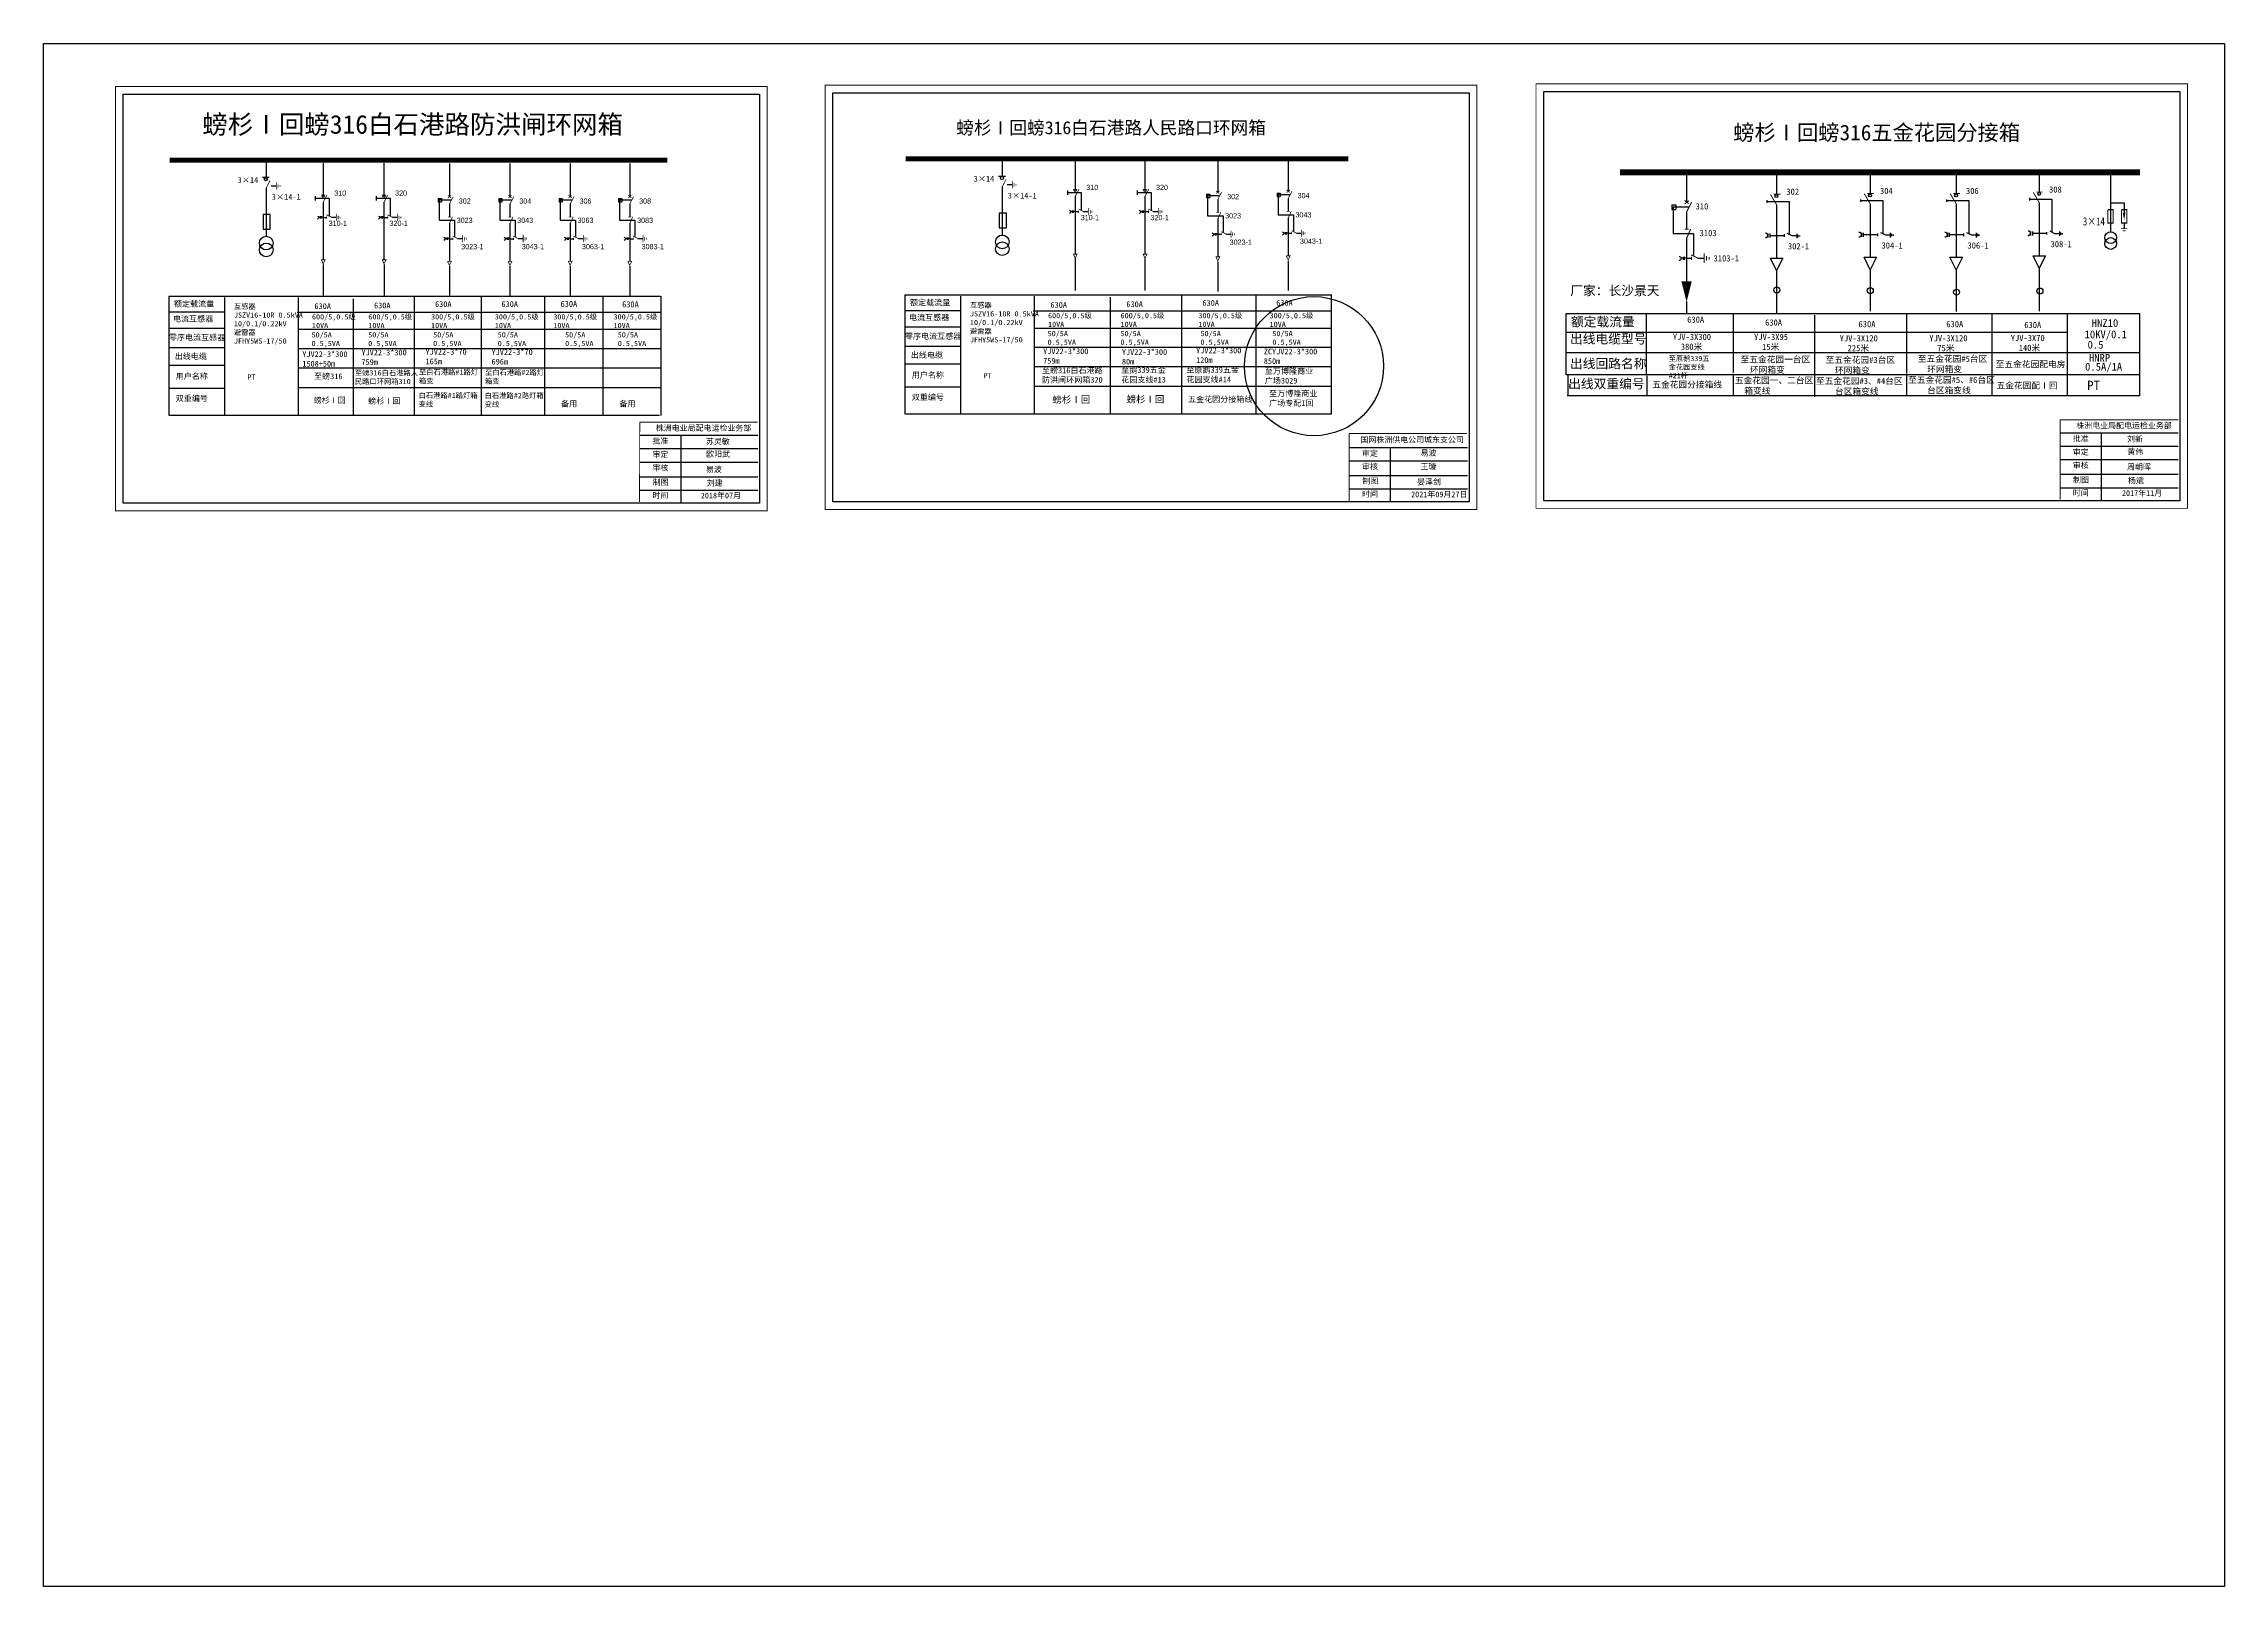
# Model space of a CAD drawing. Extents: x -194 to 226, y -192 to 105.
import ezdxf

# ---------------------------------------------------------------- set-up
doc = ezdxf.new("R2010")
doc.units = 0
doc.header["$LTSCALE"] = 0.774411
for name, pattern in [('ACAD_ISO02W100', [15, 12, -3]), ('CENTER', [50.8, 31.75, -6.35, 6.35, -6.35]), ('DASHED', [0.45, 0.3, -0.15])]:
    doc.linetypes.add(name, pattern=pattern)
doc.layers.get('0').update_dxf_attribs({"linetype": 'CONTINUOUS'})
for name, color, linetype in [('1', 7, 'CONTINUOUS'), ('10KV线路', 7, 'CONTINUOUS'), ('2', 7, 'CONTINUOUS'), ('用户电缆', 7, 'CENTER')]:
    doc.layers.add(name, color=color, linetype=linetype)
doc.styles.add('HZ', font='')
doc.styles.add('hztxt_txtstyle_0.00_0_0', font='simkai.ttf')
doc.styles.add('hztxt_txtstyle_1.80_0_0', font='', dxfattribs={"height": 1.8, "bigfont": 'hztxt.shx'})
doc.styles.add('hztxt_txtstyle_2.70_0_0', font='simkai.ttf', dxfattribs={"height": 2.7})
doc.styles.add('ST', font='', dxfattribs={"width": 0.8})
doc.styles.get("Standard").update_dxf_attribs({"font": '', "height": 2.5})
doc.styles.add('STYLE1', font='txt.shx', dxfattribs={"height": 2.6})
doc.styles.add('字体', font='', dxfattribs={"height": 2.5})
doc.styles.get('HZ').set_extended_font_data('SimSun')
doc.styles.get('hztxt_txtstyle_1.80_0_0').set_extended_font_data('hztxt')
doc.styles.get('ST').set_extended_font_data('SimSun')
doc.styles.get('Standard').set_extended_font_data('SimSun')
doc.styles.get('字体').set_extended_font_data('SimSun')

# ---------------------------------------------------------------- blocks, each defined once
blk = doc.blocks.new('JD')
for points in [[(-2, 0.2), (-2, -0.2), (2, 0.2), (2, -0.2)], [(1, -1.2), (1, -0.8), (-1, -1.2), (-1, -0.8)], [(-0.5, -1.8), (-0.5, -2.2), (0.5, -1.8), (0.5, -2.2)]]:
    blk.add_trace(points)

msp = doc.modelspace()

# ---------------------------------------------------------------- linework, layer by layer
for p, q in [((-194.22, 105.09), (225.78, 105.09)), ((-194.22, -191.91), (-194.22, 105.09)), ((225.78, 105.09), (225.78, -191.91)), ((-9.61, 82.9), (-9.61, 79.61)), ((4.45, 83.16), (4.45, 77.05)), ((17.89, 83.16), (17.89, 77.05)), ((31.9, 82.88), (31.9, 76.47)), ((45.46, 83.07), (45.46, 76.65)), ((-9.6, 77.58), (-9.6, 68.25)), ((-8.62, 77.95), (-7.67, 77.95)), ((4.45, 75.69), (4.45, 64.59)), ((17.89, 75.69), (17.89, 64.59)), ((29.77, 76.12), (30.37, 76.12)), ((29.77, 76.12), (29.77, 75.45)), ((30.37, 76.12), (30.37, 75.45)), ((43.33, 76.31), (43.93, 76.31)), ((43.33, 76.31), (43.33, 75.64)), ((43.33, 75.64), (43.93, 75.64)), ((43.93, 76.31), (43.93, 75.64)), ((4.45, 72.74), (5.14, 72.74)), ((6.04, 72.76), (6.98, 72.76)), ((17.89, 72.74), (18.58, 72.74)), ((19.48, 72.76), (20.42, 72.76)), ((29.77, 75.45), (30.37, 75.45)), ((31.9, 75.1), (31.9, 72.63)), ((45.46, 75.29), (45.46, 72.82)), ((45.46, 71.58), (45.46, 64.27)), ((31.9, 71.39), (31.9, 64.08)), ((31.9, 68.39), (32.59, 68.39)), ((33.5, 68.41), (34.44, 68.41)), ((45.46, 68.58), (46.15, 68.58)), ((47.05, 68.6), (47.99, 68.6)), ((-17.6, 50.47), (-28.3, 50.47)), ((-17.55, 53.62), (-28.26, 53.62)), ((99.03, 41.31), (99.03, 53.14)), ((99.03, 53.14), (209.52, 53.14)), ((114.41, 53.14), (114.41, 41.31)), ((131.19, 53.04), (131.19, 41.75)), ((146.83, 52.83), (146.83, 41)), ((164.54, 53.22), (164.54, 41.67)), ((180.98, 53.14), (180.98, 41.31)), ((195.53, 52.99), (195.53, 37.25)), ((-17.6, 46.76), (-28.3, 46.76)), ((99.14, 49.52), (195.44, 49.52)), ((-17.64, 43.37), (-28.34, 43.37)), ((99.14, 45.6), (209.39, 45.6)), ((-17.6, 38.96), (-28.3, 38.96)), ((209.39, 41.31), (99.03, 41.31)), ((181.15, 37.25), (99.21, 37.25)), ((225.78, -191.91), (-194.22, -191.91))]:
    msp.add_line(p, q)
at = {"color": 0}
for p, q in [((-151.37, 82.66), (-151.37, 79.37)), ((-140.39, 82.06), (-140.39, 75.95)), ((-128.67, 82.06), (-128.67, 75.95)), ((-116.08, 82.03), (-116.08, 75.61)), ((-104.42, 82.03), (-104.42, 75.61)), ((-92.82, 82.03), (-92.82, 75.61)), ((-81.35, 82.03), (-81.35, 75.61)), ((-151.35, 77.34), (-151.35, 68.01)), ((-150.37, 77.71), (-149.43, 77.71)), ((-140.39, 74.59), (-140.39, 63.48)), ((-140.39, 71.64), (-139.69, 71.64)), ((-138.79, 71.66), (-137.85, 71.66)), ((-128.67, 74.59), (-128.67, 63.48)), ((-128.67, 71.64), (-127.98, 71.64)), ((-127.07, 71.66), (-126.13, 71.66)), ((-118.21, 75.26), (-117.61, 75.26)), ((-118.21, 75.26), (-118.21, 74.6)), ((-118.21, 74.6), (-117.61, 74.6)), ((-117.61, 75.26), (-117.61, 74.6)), ((-116.08, 74.25), (-116.08, 71.77)), ((-106.55, 75.26), (-105.95, 75.26)), ((-106.55, 75.26), (-106.55, 74.6)), ((-106.55, 74.6), (-105.95, 74.6)), ((-105.95, 75.26), (-105.95, 74.6)), ((-104.42, 74.25), (-104.42, 71.77)), ((-94.95, 75.26), (-94.35, 75.26)), ((-94.95, 75.26), (-94.95, 74.6)), ((-94.95, 74.6), (-94.35, 74.6)), ((-94.35, 75.26), (-94.35, 74.6)), ((-92.82, 74.25), (-92.82, 71.77)), ((-83.48, 75.26), (-82.88, 75.26)), ((-83.48, 75.26), (-83.48, 74.6)), ((-83.48, 74.6), (-82.88, 74.6)), ((-82.88, 75.26), (-82.88, 74.6)), ((-81.35, 74.25), (-81.35, 71.77)), ((-116.08, 70.53), (-116.08, 63.23)), ((-116.08, 67.53), (-115.39, 67.53)), ((-114.49, 67.55), (-113.54, 67.55)), ((-104.42, 70.53), (-104.42, 63.23)), ((-104.42, 67.53), (-103.73, 67.53)), ((-102.83, 67.55), (-101.89, 67.55)), ((-92.82, 70.53), (-92.82, 63.23)), ((-92.82, 67.53), (-92.13, 67.53)), ((-91.23, 67.55), (-90.29, 67.55)), ((-81.35, 70.53), (-81.35, 63.23)), ((-81.35, 67.53), (-80.66, 67.53)), ((-79.75, 67.55), (-78.81, 67.55)), ((-159.31, 53.38), (-170.02, 53.38)), ((-159.35, 50.23), (-170.06, 50.23)), ((-159.35, 46.52), (-170.06, 46.52)), ((-159.39, 43.13), (-170.1, 43.13)), ((-159.35, 38.72), (-170.06, 38.72))]:
    msp.add_line(p, q, dxfattribs=at)
at = {"linetype": 'ACAD_ISO02W100'}
for p, q in [((32.2, 75.77), (29.96, 75.77)), ((29.96, 75.77), (29.96, 71.96)), ((45.76, 75.96), (43.52, 75.96)), ((43.52, 75.96), (43.52, 72.15)), ((29.96, 71.96), (32.92, 71.96)), ((32.92, 71.96), (32.92, 68.82)), ((43.52, 72.15), (46.47, 72.15)), ((46.47, 72.15), (46.47, 69.01))]:
    msp.add_line(p, q, dxfattribs=at)
at = {"color": 0, "linetype": 'ACAD_ISO02W100'}
for p, q in [((-115.78, 74.92), (-118.02, 74.92)), ((-118.02, 74.92), (-118.02, 71.11)), ((-104.12, 74.92), (-106.36, 74.92)), ((-106.36, 74.92), (-106.36, 71.11)), ((-92.52, 74.92), (-94.76, 74.92)), ((-94.76, 74.92), (-94.76, 71.11)), ((-81.05, 74.92), (-83.29, 74.92)), ((-83.29, 74.92), (-83.29, 71.11)), ((-118.02, 71.11), (-115.06, 71.11)), ((-115.06, 71.11), (-115.06, 67.96)), ((-106.36, 71.11), (-103.41, 71.11)), ((-103.41, 71.11), (-103.41, 67.96)), ((-94.76, 71.11), (-91.81, 71.11)), ((-91.81, 71.11), (-91.81, 67.96)), ((-83.29, 71.11), (-80.33, 71.11)), ((-80.33, 71.11), (-80.33, 67.96))]:
    msp.add_line(p, q, dxfattribs=at)
at = {"linetype": 'CENTER'}
for p, q in [((4.45, 63.69), (4.45, 57.55)), ((17.89, 63.69), (17.89, 57.55)), ((31.91, 63.1), (31.91, 57.34)), ((45.46, 63.29), (45.46, 57.53))]:
    msp.add_line(p, q, dxfattribs=at)
at = {"color": 0, "linetype": 'CENTER'}
for p, q in [((-140.38, 62.59), (-140.38, 56.45)), ((-128.66, 62.59), (-128.66, 56.45)), ((-116.08, 62.25), (-116.08, 56.48)), ((-104.42, 62.25), (-104.42, 56.48)), ((-92.82, 62.25), (-92.82, 56.48)), ((-81.34, 62.25), (-81.34, 56.48))]:
    msp.add_line(p, q, dxfattribs=at)
at = {"color": 7, "linetype": 'Continuous'}
for p, q in [((139.54, 61.41), (139.54, 53.14)), ((157.57, 61.56), (157.57, 53.61)), ((174.13, 61.56), (174.13, 53.54)), ((190.12, 61.83), (190.12, 53.61)), ((122.19, 55.44), (122.19, 53.22)), ((139.54, 53.14), (139.54, 53.14)), ((209.46, 53.08), (209.46, 37.29)), ((209.46, 37.29), (180.97, 37.29)), ((194.14, 30.19), (216.89, 30.19)), ((202.04, 30.19), (202.04, 17.26)), ((57.24, 27.36), (79.99, 27.36)), ((65.14, 27.38), (65.14, 17.02)), ((194.14, 27.6), (216.89, 27.6)), ((57.24, 24.76), (79.99, 24.76)), ((57.24, 21.94), (79.99, 21.94)), ((194.14, 25.01), (216.89, 25.01)), ((194.14, 22.18), (216.89, 22.18)), ((57.24, 19.35), (79.99, 19.35)), ((194.14, 19.59), (216.89, 19.59))]:
    msp.add_line(p, q, dxfattribs=at)
at = {"color": 0, "linetype": 'Continuous'}
for p, q in [((-170.08, 56.46), (-75.42, 56.46)), ((-170.04, 33.52), (-170.04, 56.46)), ((-159.41, 56.22), (-159.41, 33.53)), ((-145.2, 56.22), (-145.2, 33.53)), ((-134.6, 55.96), (-134.6, 33.44)), ((-122.85, 56.42), (-122.85, 33.53)), ((-109.96, 56.42), (-109.96, 33.53)), ((-97.76, 56.41), (-97.76, 33.51)), ((-86.49, 56.33), (-86.49, 33.43)), ((-75.36, 56.45), (-75.36, 33.51)), ((-145.37, 53.4), (-75.38, 53.4)), ((-145.2, 50.1), (-75.36, 50.1)), ((-145.2, 46.42), (-75.48, 46.42)), ((-145.2, 42.69), (-75.29, 42.69)), ((-145.2, 38.9), (-75.38, 38.9)), ((-75.63, 33.52), (-169.96, 33.52)), ((-79.42, 29.72), (-56.67, 29.72)), ((-71.53, 29.72), (-71.53, 16.78)), ((-79.42, 27.12), (-56.67, 27.12)), ((-79.42, 24.53), (-56.67, 24.53)), ((-79.42, 21.7), (-56.67, 21.7)), ((-79.42, 19.11), (-56.67, 19.11))]:
    msp.add_line(p, q, dxfattribs=at)
at = {"linetype": 'Continuous'}
for p, q in [((-28.32, 56.7), (53.9, 56.7)), ((-28.28, 33.76), (-28.28, 56.7)), ((-17.65, 56.45), (-17.65, 33.76)), ((-3.44, 56.45), (-3.44, 33.76)), ((11.2, 56.3), (11.2, 33.78)), ((24.94, 56.66), (24.94, 33.76)), ((39.24, 56.66), (39.24, 33.76)), ((53.74, 56.64), (53.74, 33.75)), ((-3.62, 53.64), (53.74, 53.64)), ((-3.44, 50.34), (53.74, 50.34)), ((-3.44, 46.66), (53.74, 46.66)), ((-3.44, 42.93), (53.74, 42.93)), ((-3.44, 39.14), (53.74, 39.14)), ((99.33, 41.33), (99.33, 37.27)), ((114.52, 41.15), (114.52, 37.27)), ((131.19, 41.5), (131.19, 37.44)), ((146.86, 41.15), (146.86, 37.09)), ((164.53, 41.5), (164.53, 37.44)), ((180.97, 41.33), (180.97, 37.27)), ((53.74, 33.76), (-28.21, 33.76))]:
    msp.add_line(p, q, dxfattribs=at)
at = {"color": 0, "linetype": 'Continuous', "const_width": 0.182}
msp.add_lwpolyline([(-180.37, 96.84), (-54.88, 96.84), (-54.88, 15.14), (-180.37, 15.14)], close=True, dxfattribs=at)
at = {"color": 7, "linetype": 'Continuous', "const_width": 0.182}
for points in [[(-43.7, 97.08), (81.78, 97.08), (81.78, 15.38), (-43.7, 15.38)], [(93.2, 97.32), (218.68, 97.32), (218.68, 15.62), (93.2, 15.62)]]:
    msp.add_lwpolyline(points, close=True, dxfattribs=at)
at = {"color": 0, "linetype": 'Continuous'}
msp.add_lwpolyline([(-178.89, 95.37), (-56.36, 95.37), (-56.36, 16.62), (-178.89, 16.62)], close=True, dxfattribs=at)
at = {"color": 7, "linetype": 'Continuous'}
for points in [[(-42.22, 95.6), (80.31, 95.6), (80.31, 16.85), (-42.22, 16.85)], [(94.68, 95.85), (217.21, 95.85), (217.21, 17.09), (94.68, 17.09)]]:
    msp.add_lwpolyline(points, close=True, dxfattribs=at)
at = {"color": 0}
for points, const_width in [([(-169.96, 82.66), (-74.12, 82.66)], 0.998), ([(-152.12, 79.33), (-150.72, 79.33)], 0.238), ([(-151.35, 77.3), (-150.61, 78.72)], 0.15), ([(-140.83, 75.93), (-139.94, 75.93)], 0.15), ([(-140.39, 74.55), (-139.64, 75.97)], 0.15), ([(-129.11, 75.93), (-128.23, 75.93)], 0.15), ([(-128.67, 74.55), (-127.92, 75.97)], 0.15), ([(-116.36, 75.39), (-115.76, 75.84)], 0.15), ([(-116.36, 75.89), (-115.77, 75.4)], 0.15), ([(-116.08, 74.21), (-115.33, 75.63)], 0.15), ([(-104.7, 75.89), (-104.11, 75.4)], 0.15), ([(-104.71, 75.39), (-104.1, 75.84)], 0.15), ([(-104.42, 74.21), (-103.67, 75.63)], 0.15), ([(-93.1, 75.89), (-92.52, 75.4)], 0.15), ([(-93.11, 75.39), (-92.5, 75.84)], 0.15), ([(-92.82, 74.21), (-92.07, 75.63)], 0.15), ([(-81.63, 75.39), (-81.02, 75.84)], 0.15), ([(-81.63, 75.89), (-81.04, 75.4)], 0.15), ([(-81.35, 74.21), (-80.6, 75.63)], 0.15), ([(-139.73, 72.14), (-138.73, 71.64)], 0.15), ([(-139.69, 71.87), (-139.69, 71.41)], 0.15), ([(-128.01, 72.14), (-127.02, 71.64)], 0.15), ([(-127.98, 71.87), (-127.98, 71.41)], 0.15), ([(-116.35, 71.73), (-115.79, 71.73)], 0.15), ([(-116.11, 70.35), (-115.48, 71.76)], 0.15), ([(-104.69, 71.73), (-104.13, 71.73)], 0.15), ([(-104.45, 70.35), (-103.82, 71.76)], 0.15), ([(-93.09, 71.73), (-92.54, 71.73)], 0.15), ([(-92.85, 70.35), (-92.22, 71.76)], 0.15), ([(-81.62, 71.73), (-81.06, 71.73)], 0.15), ([(-81.38, 70.35), (-80.75, 71.76)], 0.15), ([(-115.43, 68.03), (-114.43, 67.53)], 0.15), ([(-115.39, 67.76), (-115.39, 67.3)], 0.15), ([(-103.77, 68.03), (-102.77, 67.53)], 0.15), ([(-103.73, 67.76), (-103.73, 67.3)], 0.15), ([(-92.17, 68.03), (-91.17, 67.53)], 0.15), ([(-92.13, 67.76), (-92.13, 67.3)], 0.15), ([(-80.69, 68.03), (-79.7, 67.53)], 0.15), ([(-80.66, 67.76), (-80.66, 67.3)], 0.15), ([(-140.75, 63.46), (-139.99, 63.46), (-140.38, 62.69), (-140.74, 63.48)], 0.15), ([(-129.04, 63.46), (-128.27, 63.46), (-128.66, 62.69), (-129.03, 63.48)], 0.15), ([(-116.45, 63.18), (-115.68, 63.18), (-116.08, 62.41), (-116.44, 63.2)], 0.15), ([(-104.79, 63.18), (-104.03, 63.18), (-104.42, 62.41), (-104.78, 63.2)], 0.15), ([(-93.19, 63.18), (-92.43, 63.18), (-92.82, 62.41), (-93.18, 63.2)], 0.15), ([(-81.71, 63.18), (-80.95, 63.18), (-81.34, 62.41), (-81.71, 63.2)], 0.15)]:
    msp.add_lwpolyline(points, dxfattribs=dict(at, const_width=const_width))
for points, const_width in [([(-28.2, 82.9), (57.08, 82.9)], 0.998), ([(-10.37, 79.56), (-8.96, 79.56)], 0.238), ([(-9.6, 77.54), (-8.85, 78.96)], 0.15), ([(4.01, 77.03), (4.89, 77.03)], 0.15), ([(4.45, 75.65), (5.2, 77.07)], 0.15), ([(17.45, 77.03), (18.33, 77.03)], 0.15), ([(17.89, 75.65), (18.64, 77.07)], 0.15), ([(31.62, 76.24), (32.23, 76.7)], 0.15), ([(31.62, 76.74), (32.21, 76.25)], 0.15), ([(31.9, 75.06), (32.65, 76.48)], 0.15), ([(45.18, 76.43), (45.78, 76.89)], 0.15), ([(45.18, 76.93), (45.77, 76.44)], 0.15), ([(45.46, 75.25), (46.21, 76.67)], 0.15), ([(5.1, 73.24), (6.1, 72.74)], 0.15), ([(5.14, 72.97), (5.14, 72.51)], 0.15), ([(18.54, 73.24), (19.54, 72.74)], 0.15), ([(18.58, 72.97), (18.58, 72.51)], 0.15), ([(31.63, 72.59), (32.19, 72.59)], 0.15), ([(31.87, 71.21), (32.5, 72.62)], 0.15), ([(45.19, 72.78), (45.75, 72.78)], 0.15), ([(45.43, 71.4), (46.06, 72.81)], 0.15), ([(32.56, 68.89), (33.55, 68.39)], 0.15), ([(32.59, 68.62), (32.59, 68.16)], 0.15), ([(46.11, 69.08), (47.11, 68.58)], 0.15), ([(46.15, 68.81), (46.15, 68.35)], 0.15), ([(4.08, 64.56), (4.84, 64.56), (4.45, 63.79), (4.09, 64.58)], 0.15), ([(17.52, 64.56), (18.28, 64.56), (17.89, 63.79), (17.53, 64.58)], 0.15), ([(31.53, 64.04), (32.3, 64.04), (31.91, 63.27), (31.54, 64.05)], 0.15), ([(45.09, 64.23), (45.85, 64.23), (45.46, 63.46), (45.1, 64.24)], 0.15)]:
    msp.add_lwpolyline(points, dxfattribs=dict(const_width=const_width))
at = {"linetype": 'Continuous', "const_width": 1.2}
for points in [[(109.35, 80.3), (159.42, 80.3)], [(159.43, 80.3), (209.5, 80.3)]]:
    msp.add_lwpolyline(points, dxfattribs=at)
at = {"color": 0}
for points in [[(-141.9, 75.7), (-141.9, 74.87)], [(-130.18, 75.7), (-130.18, 74.87)], [(-151.95, 72.17), (-151.95, 69.37), (-150.56, 69.37), (-150.56, 72.21), (-151.95, 72.21)], [(-140.89, 71.65), (-141.2, 71.65)], [(-140.89, 71.86), (-140.89, 71.4)], [(-140.75, 71.86), (-140.75, 71.4)], [(-140.39, 71.65), (-140.75, 71.65)], [(-129.17, 71.65), (-129.49, 71.65)], [(-129.17, 71.86), (-129.17, 71.4)], [(-129.03, 71.86), (-129.03, 71.4)], [(-128.67, 71.65), (-129.03, 71.65)], [(-116.58, 67.54), (-116.9, 67.54)], [(-116.58, 67.75), (-116.58, 67.3)], [(-116.44, 67.75), (-116.44, 67.3)], [(-116.08, 67.54), (-116.44, 67.54)], [(-104.92, 67.54), (-105.24, 67.54)], [(-104.92, 67.75), (-104.92, 67.3)], [(-104.78, 67.75), (-104.78, 67.3)], [(-104.42, 67.54), (-104.78, 67.54)], [(-93.33, 67.54), (-93.64, 67.54)], [(-93.33, 67.75), (-93.33, 67.3)], [(-93.19, 67.75), (-93.19, 67.3)], [(-92.82, 67.54), (-93.19, 67.54)], [(-81.85, 67.54), (-82.17, 67.54)], [(-81.85, 67.75), (-81.85, 67.3)], [(-81.71, 67.75), (-81.71, 67.3)], [(-81.35, 67.54), (-81.71, 67.54)]]:
    msp.add_lwpolyline(points, dxfattribs=at)
for points in [[(2.94, 76.8), (2.94, 75.97)], [(16.38, 76.8), (16.38, 75.97)], [(-10.19, 72.41), (-10.19, 69.61), (-8.81, 69.61), (-8.81, 72.44), (-10.19, 72.44)], [(3.94, 72.75), (3.63, 72.75)], [(3.94, 72.96), (3.94, 72.5)], [(4.08, 72.96), (4.08, 72.5)], [(4.45, 72.75), (4.08, 72.75)], [(17.39, 72.75), (17.07, 72.75)], [(17.39, 72.96), (17.39, 72.5)], [(17.53, 72.96), (17.53, 72.5)], [(17.89, 72.75), (17.53, 72.75)], [(31.4, 68.4), (31.08, 68.4)], [(31.4, 68.61), (31.4, 68.15)], [(31.54, 68.61), (31.54, 68.15)], [(31.9, 68.4), (31.54, 68.4)], [(44.96, 68.59), (44.64, 68.59)], [(44.96, 68.8), (44.96, 68.34)], [(45.1, 68.8), (45.1, 68.34)], [(45.46, 68.59), (45.1, 68.59)]]:
    msp.add_lwpolyline(points)
at = {"linetype": 'ACAD_ISO02W100'}
for points in [[(5.67, 72.97), (5.67, 76.39), (2.94, 76.39)], [(19.12, 72.97), (19.12, 76.39), (16.38, 76.39)]]:
    msp.add_lwpolyline(points, dxfattribs=at)
at = {"color": 0, "linetype": 'ACAD_ISO02W100'}
for points in [[(-139.16, 71.87), (-139.16, 75.29), (-141.9, 75.29)], [(-127.44, 71.87), (-127.44, 75.29), (-130.18, 75.29)]]:
    msp.add_lwpolyline(points, dxfattribs=at)
at = {"color": 0}
for points in [[(-141.47, 71.9, -0.877934), (-141.46, 71.3)], [(-129.75, 71.9, -0.877934), (-129.74, 71.3)], [(-117.17, 67.8, -0.877934), (-117.16, 67.19)], [(-105.51, 67.8, -0.877934), (-105.5, 67.19)], [(-93.91, 67.8, -0.877934), (-93.9, 67.19)], [(-82.43, 67.8, -0.877934), (-82.42, 67.19)]]:
    msp.add_lwpolyline(points, format="xyb", dxfattribs=at)
for points in [[(3.36, 73, -0.877934), (3.37, 72.4)], [(16.8, 73, -0.877934), (16.81, 72.4)], [(30.82, 68.65, -0.877934), (30.83, 68.05)], [(44.37, 68.84, -0.877934), (44.38, 68.24)]]:
    msp.add_lwpolyline(points, format="xyb")
at = {"color": 0, "linetype": 'Continuous', "const_width": 0.182}
for points in [[(-79.42, 32.19), (-79.44, 16.82)], [(-79.42, 32.19), (-56.67, 32.19)]]:
    msp.add_lwpolyline(points, dxfattribs=at)
at = {"color": 7, "linetype": 'Continuous', "const_width": 0.182}
for points in [[(57.18, 30.05), (79.93, 30.05)], [(57.24, 29.97), (57.23, 17.06)], [(194.14, 32.67), (194.13, 17.3)], [(194.14, 32.67), (216.89, 32.67)]]:
    msp.add_lwpolyline(points, dxfattribs=at)
at = {"color": 0}
for centre, radius in [((-151.42, 78.99), 0.305), ((-140.39, 75.72), 0.192), ((-128.67, 75.72), 0.192)]:
    msp.add_circle(centre, radius, dxfattribs=at)
for centre, radius in [((-9.66, 79.23), 0.305), ((4.45, 76.82), 0.192), ((17.89, 76.82), 0.192)]:
    msp.add_circle(centre, radius)
at = {"color": 1, "linetype": 'Continuous'}
msp.add_circle((50.44, 42.99), 13.39, dxfattribs=at)
at = {"layer": '1'}
for p, q in [((122.2, 79.74), (122.2, 74.53)), ((203.86, 79.77), (203.86, 68.83)), ((119.36, 74.07), (119.36, 73.18)), ((119.36, 74.07), (120.15, 74.07)), ((119.36, 73.18), (120.15, 73.18)), ((119.61, 73.61), (119.61, 68.53)), ((122.6, 73.61), (119.61, 73.61)), ((120.15, 74.07), (120.15, 73.18)), ((122.2, 72.72), (122.2, 69.42)), ((203.85, 74.43), (206.47, 74.43)), ((206.47, 74.43), (206.47, 72.51)), ((119.61, 68.53), (123.55, 68.53)), ((122.2, 67.77), (122.2, 58.03)), ((123.55, 68.53), (123.55, 64.34)), ((206.47, 70.5), (206.47, 69.51)), ((122.2, 63.77), (123.12, 63.77)), ((124.32, 63.79), (125.58, 63.79))]:
    msp.add_line(p, q, dxfattribs=at)
for points, const_width in [([(121.82, 74.9), (122.61, 74.25)], 0.2), ([(121.82, 74.23), (122.63, 74.84)], 0.2), ([(122.2, 72.67), (123.19, 74.56)], 0.2), ([(203.34, 73.12), (203.34, 70.56), (204.36, 70.56), (204.36, 73.12), (203.37, 73.12)], 0.216), ([(205.96, 73.12), (205.96, 70.56), (206.99, 70.56), (206.99, 73.12), (206, 73.12)], 0.216), ([(121.84, 69.36), (122.58, 69.36)], 0.2), ([(122.16, 67.52), (123, 69.41)], 0.2), ([(123.07, 64.43), (124.4, 63.77)], 0.2), ([(123.12, 64.07), (123.12, 63.46)], 0.2)]:
    msp.add_lwpolyline(points, dxfattribs=dict(at, const_width=const_width))
for points, format in [([(206.47, 72.54, 0.504, 0, 0), (206.47, 71.1, 0, 0, 0)], "xyseb"), ([(120.75, 64.12, -0.877934), (120.76, 63.31)], "xyb"), ([(122.2, 59.35, 2, 0, 0), (122.2, 55.37, 0, 0, 0)], "xyseb")]:
    msp.add_lwpolyline(points, format=format, dxfattribs=at)
for points in [[(121.52, 63.78), (121.1, 63.78)], [(121.52, 64.06), (121.52, 63.45)], [(121.71, 64.06), (121.71, 63.45)], [(122.19, 63.78), (121.71, 63.78)]]:
    msp.add_lwpolyline(points, dxfattribs=at)
for centre, radius in [((203.88, 67.74), 1.13), ((203.88, 66.61), 1.13), ((139.58, 57.65), 0.576), ((157.58, 57.53), 0.576), ((174.19, 57.23), 0.576), ((190.26, 57.46), 0.576)]:
    msp.add_circle(centre, radius, dxfattribs=at)
at = {"layer": '10KV线路'}
for p, q in [((139.54, 80.3), (139.54, 76.04)), ((157.57, 80.3), (157.57, 76.2)), ((174.13, 80.3), (174.13, 76.2)), ((190.12, 80.3), (190.12, 76.46)), ((139.54, 74.03), (139.54, 63.81)), ((157.57, 74.19), (157.57, 63.96)), ((174.13, 74.19), (174.13, 63.96)), ((190.12, 74.46), (190.12, 64.23)), ((139.54, 61.41), (138.34, 63.81)), ((138.34, 63.81), (140.74, 63.81)), ((140.74, 63.81), (139.54, 61.41)), ((157.57, 61.56), (156.37, 63.96)), ((156.37, 63.96), (158.77, 63.96)), ((158.77, 63.96), (157.57, 61.56)), ((174.13, 61.56), (172.93, 63.96)), ((172.93, 63.96), (175.33, 63.96)), ((175.33, 63.96), (174.13, 61.56)), ((188.92, 64.23), (191.32, 64.23)), ((190.12, 61.83), (188.92, 64.23)), ((191.32, 64.23), (190.12, 61.83))]:
    msp.add_line(p, q, dxfattribs=at)
at = {"layer": '10KV线路', "const_width": 0.18}
for points in [[(139.62, 73.93), (138.38, 76.04)], [(139, 76.09), (140.29, 76.09)], [(157.65, 74.09), (156.41, 76.2)], [(157.03, 76.25), (158.32, 76.25)], [(174.21, 74.09), (172.97, 76.2)], [(173.59, 76.25), (174.88, 76.25)], [(190.2, 74.35), (188.97, 76.46)], [(189.59, 76.52), (190.87, 76.52)]]:
    msp.add_lwpolyline(points, dxfattribs=at)
at = {"layer": '10KV线路'}
for centre in [(139.5, 75.73), (157.53, 75.88), (174.09, 75.88), (190.09, 76.15)]:
    msp.add_circle(centre, 0.271, dxfattribs=at)
at = {"layer": '2', "color": 0}
for centre in [(-151.35, 66.68), (-9.59, 66.92), (-151.35, 65.38), (-9.59, 65.61)]:
    msp.add_circle(centre, 1.31, dxfattribs=at)
at = {"layer": '用户电缆'}
for p, q in [((137.65, 74.95), (137.65, 74.44)), ((137.67, 74.72), (141.97, 74.72)), ((141.97, 74.72), (141.97, 68.28)), ((155.68, 75.11), (155.68, 74.6)), ((155.7, 74.88), (160, 74.88)), ((160, 74.88), (160, 68.44)), ((172.24, 75.11), (172.24, 74.6)), ((172.26, 74.88), (176.56, 74.88)), ((176.56, 74.88), (176.56, 68.44)), ((188.24, 75.38), (188.24, 74.87)), ((188.26, 75.14), (192.56, 75.14)), ((192.56, 75.14), (192.56, 68.7)), ((137.86, 68.53), (137.86, 67.76)), ((138.21, 68.53), (138.21, 67.76)), ((138.25, 68.16), (140.95, 68.16)), ((140.97, 68.4), (140.97, 67.89)), ((141.54, 68.6), (142.49, 68.12)), ((142.49, 68.12), (143.4, 68.12)), ((143.41, 68.48), (143.41, 67.63)), ((143.71, 67.85), (143.71, 68.29)), ((143.99, 67.93), (143.99, 68.15)), ((143.99, 67.93), (143.99, 67.93)), ((155.88, 68.68), (155.88, 67.91)), ((156.24, 68.68), (156.24, 67.91)), ((156.28, 68.32), (158.98, 68.32)), ((159, 68.56), (159, 68.04)), ((159.57, 68.75), (160.52, 68.28)), ((160.52, 68.28), (161.43, 68.28)), ((161.44, 68.64), (161.44, 67.79)), ((161.74, 68.01), (161.74, 68.45)), ((162.02, 68.09), (162.02, 68.31)), ((162.02, 68.09), (162.02, 68.09)), ((172.45, 68.68), (172.45, 67.91)), ((172.8, 68.68), (172.8, 67.91)), ((172.84, 68.32), (175.54, 68.32)), ((175.56, 68.56), (175.56, 68.04)), ((176.13, 68.75), (177.08, 68.28)), ((177.08, 68.28), (177.99, 68.28)), ((178, 68.64), (178, 67.79)), ((178.3, 68.01), (178.3, 68.45)), ((178.58, 68.09), (178.58, 68.31)), ((178.58, 68.09), (178.58, 68.09)), ((188.44, 68.95), (188.44, 68.18)), ((188.8, 68.95), (188.8, 68.18)), ((188.83, 68.58), (191.53, 68.58)), ((191.55, 68.82), (191.55, 68.31)), ((192.13, 69.02), (193.07, 68.54)), ((193.07, 68.54), (193.98, 68.54)), ((194, 68.91), (194, 68.06)), ((194.3, 68.28), (194.3, 68.71)), ((194.57, 68.36), (194.57, 68.58)), ((194.57, 68.36), (194.57, 68.36))]:
    msp.add_line(p, q, dxfattribs=at)
for centre in [(137.44, 68.17), (155.47, 68.32), (172.03, 68.32), (188.03, 68.59)]:
    msp.add_arc(centre, 0.412, 260.5324, 99.4676, dxfattribs=at)

# ---------------------------------------------------------------- block references
at = {"color": 0, "xscale": 0.3494655254594363, "yscale": 0.3494655254594363, "zscale": 0.3494655254595134, "rotation": 90}
for p in [(-149.42, 77.68), (-137.84, 71.63), (-126.12, 71.63), (-113.53, 67.53), (-101.87, 67.53), (-90.28, 67.53), (-78.8, 67.53)]:
    msp.add_blockref('JD', p, dxfattribs=at)
at = {"xscale": 0.3494655254594363, "yscale": 0.3494655254594363, "zscale": 0.3494655254595134, "rotation": 90}
for p in [(-7.66, 77.92), (7, 72.73), (20.44, 72.73), (34.45, 68.38), (48.01, 68.57)]:
    msp.add_blockref('JD', p, dxfattribs=at)
at = {"layer": '1', "xscale": 0.3023422658166908, "yscale": 0.3023422652580052, "zscale": 0.3023422654233766}
msp.add_blockref('JD', (206.49, 69.46), dxfattribs=at)
at = {"layer": '1', "xscale": 0.4658831760000623, "yscale": 0.4658831760000623, "zscale": 0.4658831762547877, "rotation": 90}
msp.add_blockref('JD', (125.59, 63.76), dxfattribs=at)

# ---------------------------------------------------------------- texts
for s, height, style, p in [('螃杉Ⅰ回螃316白石港路人民路口环网箱', 2.5, '字体', (-18.46, 87.65)), ('螃杉Ⅰ回螃316五金花园分接箱', 2.9994, 'HZ', (131.21, 86.47)), ('310', 0.998, 'hztxt_txtstyle_1.80_0_0', (6.58, 76.91)), ('320', 0.998, 'hztxt_txtstyle_1.80_0_0', (20.02, 76.91)), ('302', 0.998, 'hztxt_txtstyle_1.80_0_0', (33.72, 75.14)), ('304', 0.998, 'hztxt_txtstyle_1.80_0_0', (47.28, 75.33)), ('310-1', 0.998, 'hztxt_txtstyle_1.80_0_0', (5.52, 71.1)), ('320-1', 0.998, 'hztxt_txtstyle_1.80_0_0', (18.96, 71.1)), ('3023', 0.998, 'hztxt_txtstyle_1.80_0_0', (33.33, 71.44)), ('3043', 0.998, 'hztxt_txtstyle_1.80_0_0', (46.88, 71.63)), ('3023-1', 0.998, 'hztxt_txtstyle_1.80_0_0', (34.19, 66.37)), ('3043-1', 0.998, 'hztxt_txtstyle_1.80_0_0', (47.74, 66.56)), ('厂家：长沙景天', 1.8, 'HZ', (99.8, 56.65)), ('额定载流量', 1.8, 'HZ', (99.93, 50.64)), ('出线电缆型号', 1.8, 'HZ', (99.74, 47.35)), ('出线回路名称', 1.8, 'HZ', (99.74, 42.59)), ('至五金花园一台区', 1.2, 'HZ', (132.59, 43.69)), ('环网箱变', 1.2, 'HZ', (134.4, 41.69)), ('至五金花园#3台区', 1.2, 'HZ', (148.97, 43.6)), ('环网箱变', 1.2, 'HZ', (150.78, 41.61)), ('至五金花园#5台区', 1.2, 'HZ', (166.73, 43.81)), ('环网箱变', 1.2, 'HZ', (168.54, 41.81)), ('至五金花园配电房', 1.2, 'HZ', (181.73, 42.77)), ('出线双重编号', 1.8, 'HZ', (99.39, 38.7)), ('五金花园分接箱线', 1.2, 'HZ', (115.59, 38.84)), ('五金花园一、二台区', 1.2, 'HZ', (131.5, 39.66)), ('箱变线', 1.2, 'HZ', (133.31, 37.66)), ('至五金花园#3、#4台区', 1.1998, 'HZ', (147.11, 39.54)), ('台区箱变线', 1.2, 'HZ', (150.78, 37.55)), ('至五金花园#5、#6台区', 1.1998, 'HZ', (164.86, 39.75)), ('台区箱变线', 1.2, 'HZ', (168.54, 37.75)), ('五金花园配Ⅰ回', 1.2, 'HZ', (181.88, 38.68)), ('PT', 1.8, 'HZ', (199.36, 38.39))]:
    msp.add_text(s, height=height, dxfattribs=dict(style=style)).set_placement(p)
at = {"color": 0, "linetype": 'Continuous', "style": 'hztxt_txtstyle_2.70_0_0'}
for s, p in [('3×14', (-156.86, 78.28)), ('3×14-1', (-150.27, 75.03))]:
    msp.add_text(s, height=1.109, dxfattribs=at).set_placement(p)
at = {"color": 0, "style": 'hztxt_txtstyle_1.80_0_0'}
for s, p in [('310', (-138.25, 75.81)), ('320', (-126.53, 75.81)), ('3023', (-114.66, 70.58)), ('302', (-114.26, 74.28)), ('3043', (-103, 70.58)), ('304', (-102.6, 74.28)), ('3063', (-91.4, 70.58)), ('306', (-91.01, 74.28)), ('3083', (-79.92, 70.58)), ('308', (-79.53, 74.28)), ('310-1', (-139.32, 70)), ('320-1', (-127.6, 70)), ('3023-1', (-113.8, 65.51)), ('3043-1', (-102.14, 65.51)), ('3063-1', (-90.54, 65.51)), ('3083-1', (-79.06, 65.51))]:
    msp.add_text(s, height=0.998, dxfattribs=at).set_placement(p)
at = {"linetype": 'Continuous', "style": 'hztxt_txtstyle_2.70_0_0'}
for s, p in [('3×14', (-15.1, 78.52)), ('3×14-1', (-8.52, 75.27))]:
    msp.add_text(s, height=1.109, dxfattribs=at).set_placement(p)
for s, p in [('630A', (122.32, 51.35)), ('630A', (137.32, 50.8)), ('630A', (155.32, 50.49)), ('630A', (172.22, 50.49)), ('630A', (187.24, 50.33)), ('YJV-3X300', (119.56, 48.03)), ('380米', (121.09, 46.14)), ('YJV-3X95', (135.2, 48.02)), ('15米', (136.74, 46.12)), ('YJV-3X120', (151.69, 47.76)), ('225米', (153.22, 45.87)), ('YJV-3X120', (168.96, 47.77)), ('75米', (170.49, 45.88)), ('YJV-3X70', (184.64, 47.82)), ('140米', (186.17, 45.93))]:
    msp.add_text(s, height=1.2).set_placement(p)
at = {"color": 7, "linetype": 'Continuous', "attachment_point": 1, "style": '字体'}
for s, insert, char_height, width in [('{\\C0;螃杉Ⅰ回螃316白石港路防洪闸环网箱}', (-163.65, 91.34), 3.6, 96.5041), ('{\\fSimSun|b0|i0|c134|p2;HNZ10}', (200.24, 52.04), 1.4997, 10.3863), ('{\\fSimSun|b0|i0|c134|p2;10KV/0.1}', (198.85, 49.86), 1.4997, 13.7599), ('{\\fSimSun|b0|i0|c134|p2;0.\\fSimSun|b0|i0|c134|p32;5}', (199.43, 47.87), 1.4997, 13.7599), ('{\\fSimSun|b0|i0|c134|p2;\\P0.5A/1A}', (198.95, 46.14), 1.4997, 13.7599), ('{\\fSimSun|b0|i0|c134|p2;HNRP}', (199.69, 45.34), 1.4997, 13.7599), ('国网株洲供电公司城东支公司', (59.39, 29.38), 1.0944, 29.9201), ('{\\fKaiTi_GB2312|b0|i0|c134|p49;批准}', (196.58, 29.63), 1.0944, 8.5588), ('株洲电业局配电运检业务部', (197.25, 32.12), 1.0944, 29.9201), ('{\\fSimSun|b0|i0|c134|p2;刘新}', (207.03, 29.52), 1.0944, 8.5588), ('\\f\uffbfﾬￌﾣﾤ_GB2312|b0|i0|c134|p49;审定', (59.69, 26.79), 1.0944, 8.5588), ('易波', (70.99, 26.83), 1.094, 8.5588), ('\\f\uffbfﾬￌﾣﾤ_GB2312|b0|i0|c134|p49;审定', (196.58, 27.03), 1.0944, 8.5588), ('黄伟', (207.09, 27.08), 1.094, 8.5588), ('\\f\uffbfﾬￌﾣﾤ_GB2312|b0|i0|c134|p49;审核', (59.69, 24.21), 1.0944, 8.5588), ('\\f\uffbfﾬￌﾣﾤ_GB2312|b0|i0|c134|p49;制图', (59.74, 21.43), 1.0944, 8.5588), ('晏泽剑', (70.3, 21.27), 1.094, 8.5588), ('王璇', (70.96, 24.24), 1.094, 8.5588), ('\\f\uffbfﾬￌﾣﾤ_GB2312|b0|i0|c134|p49;制图', (196.64, 21.67), 1.0944, 8.5588), ('\\f\uffbfﾬￌﾣﾤ_GB2312|b0|i0|c134|p49;审核', (196.58, 24.45), 1.0944, 8.5588), ('周朝晖', (207.03, 24.15), 1.094, 8.5588), ('{\\fSimSun|b0|i0|c134|p2;杨斌}', (207.2, 21.51), 1.0944, 8.5588), ('\\f\uffbfﾬￌﾣﾤ_GB2312|b0|i0|c134|p49;时间', (59.69, 18.92), 1.0944, 8.5588), ('2021年09月27日', (69.15, 18.86), 1.0944, 16.0081), ('\\f\uffbfﾬￌﾣﾤ_GB2312|b0|i0|c134|p49;时间', (196.58, 19.16), 1.0944, 8.5588), ('2017年11月', (206.05, 19.1), 1.094, 16.0081)]:
    msp.add_mtext(s, dxfattribs=dict(at, insert=insert, char_height=char_height, width=width))
at = {"color": 0, "linetype": 'Continuous', "attachment_point": 1}
for s, insert, char_height, width, style in [('{\\fSimSun|b0|i0|c134|p2;额定载流量}', (-169.13, 55.55), 1.1094, 17.8852, 'hztxt_txtstyle_2.70_0_0'), ('\\A1;{\\fSimSun|b0|i0|c134|p2;互感器\\PJSZV16-10R 0.5kVA\\P10/0.1/0.22kV\\P避雷器\\PJFHY5WS-17/50}', (-157.57, 55), 0.9985, 18.4113, 'hztxt_txtstyle_2.70_0_0'), ('{\\fSimSun|b0|i0|c134|p2;630A}', (-142.06, 55.1), 1.1094, 17.8852, 'hztxt_txtstyle_2.70_0_0'), ('{\\fSimSun|b0|i0|c134|p2;630A}', (-130.58, 55.23), 1.1094, 17.8852, 'hztxt_txtstyle_2.70_0_0'), ('{\\fSimSun|b0|i0|c134|p2;630A}', (-118.83, 55.49), 1.1094, 17.8852, 'hztxt_txtstyle_2.70_0_0'), ('{\\fSimSun|b0|i0|c134|p2;630A}', (-106.04, 55.49), 1.1094, 17.8852, 'hztxt_txtstyle_2.70_0_0'), ('{\\fSimSun|b0|i0|c134|p2;630A}', (-94.66, 55.58), 1.1757, 9.454, 'hztxt_txtstyle_0.00_0_0'), ('{\\fSimSun|b0|i0|c134|p2;630A}', (-82.8, 55.49), 1.1757, 9.454, 'hztxt_txtstyle_0.00_0_0'), ('{\\fSimSun|b0|i0|c134|p2;电流互感器}', (-169.32, 52.67), 1.1094, 17.8852, 'hztxt_txtstyle_2.70_0_0'), ('\\A1;{\\fSimSun|b0|i0|c134|p2;600/5,0.5级\\P10VA}', (-142.54, 52.99), 0.9985, 18.4113, 'hztxt_txtstyle_2.70_0_0'), ('\\A1;{\\fSimSun|b0|i0|c134|p2;600/5,0.5级\\P10VA}', (-131.69, 52.99), 0.9985, 18.4113, 'hztxt_txtstyle_2.70_0_0'), ('\\A1;{\\fSimSun|b0|i0|c134|p2;300/5,0.5级\\P10VA}', (-119.61, 52.99), 0.9985, 18.4113, 'hztxt_txtstyle_2.70_0_0'), ('\\A1;{\\fSimSun|b0|i0|c134|p2;300/5,0.5级\\P10VA}', (-107.32, 52.99), 0.9985, 18.4113, 'hztxt_txtstyle_2.70_0_0'), ('\\A1;{\\fSimSun|b0|i0|c134|p2;300/5,0.5级\\P10VA}', (-96.06, 52.99), 0.9985, 18.4113, 'hztxt_txtstyle_2.70_0_0'), ('\\A1;{\\fSimSun|b0|i0|c134|p2;300/5,0.5级\\P10VA}', (-84.46, 52.99), 0.9985, 18.4113, 'hztxt_txtstyle_2.70_0_0'), ('{\\fSimSun|b0|i0|c134|p2;零序电流互感器}', (-170.11, 49.09), 1.1094, 17.8852, 'hztxt_txtstyle_2.70_0_0'), ('{\\fSimSun|b0|i0|c134|p2;50/5A\\P0.5,5VA}', (-142.62, 49.53), 0.9985, 17.8852, 'hztxt_txtstyle_2.70_0_0'), ('{\\fSimSun|b0|i0|c134|p2;YJV22-3*300 759m}', (-133.01, 46.18), 1.1094, 8.2927, 'hztxt_txtstyle_2.70_0_0'), ('{\\fSimSun|b0|i0|c134|p2;50/5A\\P0.5,5VA}', (-131.7, 49.53), 0.9985, 17.8852, 'hztxt_txtstyle_2.70_0_0'), ('{\\fSimSun|b0|i0|c134|p2;YJV22-3*70 165m}', (-120.67, 46.32), 1.1094, 8.2927, 'hztxt_txtstyle_2.70_0_0'), ('{\\fSimSun|b0|i0|c134|p2;50/5A\\P0.5,5VA}', (-119.2, 49.53), 0.9985, 17.8852, 'hztxt_txtstyle_2.70_0_0'), ('{\\fSimSun|b0|i0|c134|p2;YJV22-3*70 696m}', (-107.95, 46.27), 1.1094, 8.2927, 'hztxt_txtstyle_2.70_0_0'), ('{\\fSimSun|b0|i0|c134|p2;50/5A\\P0.5,5VA}', (-106.77, 49.53), 0.9985, 17.8852, 'hztxt_txtstyle_2.70_0_0'), ('{\\fSimSun|b0|i0|c134|p2;50/5A\\P0.5,5VA}', (-93.79, 49.53), 0.9985, 17.8852, 'hztxt_txtstyle_2.70_0_0'), ('{\\fSimSun|b0|i0|c134|p2;50/5A\\P0.5,5VA}', (-83.64, 49.53), 0.9985, 17.8852, 'hztxt_txtstyle_2.70_0_0'), ('{\\fSimSun|b0|i0|c134|p2;YJV22-3*300 759m}', (-1.72, 46.42), 1.1094, 8.2927, 'hztxt_txtstyle_2.70_0_0'), ('{\\fSimSun|b0|i0|c134|p2;出线电缆}', (-168.98, 45.45), 1.1094, 17.8852, 'hztxt_txtstyle_2.70_0_0'), ('{\\fSimSun|b0|i0|c134|p2;YJV22-3*300 1508+50m}', (-144.4, 45.86), 1.1094, 8.2927, 'hztxt_txtstyle_2.70_0_0'), ('{\\fSimSun|b0|i0|c134|p2;至螃316白石港路人民路口环网箱310}', (-134.27, 42.21), 1, 12.1613, 'hztxt_txtstyle_2.70_0_0'), ('{\\fSimSun|b0|i0|c134|p2;至白石港路#1路灯箱变}', (-121.93, 42.35), 1, 12.1613, 'hztxt_txtstyle_2.70_0_0'), ('{\\fSimSun|b0|i0|c134|p2;至白石港路#2路灯箱变}', (-109.21, 42.29), 1, 12.1613, 'hztxt_txtstyle_2.70_0_0'), ('至原鹅339五金花园支线#21杆', (118.77, 44.96), 0.9876, 9.203, 'HZ'), ('{\\fSimSun|b0|i0|c134|p2;用户名称}', (-168.79, 41.6), 1.1094, 17.8852, 'hztxt_txtstyle_2.70_0_0'), ('{\\fSimSun|b0|i0|c134|p2;PT}', (-154.96, 41.4), 1.0024, 7.7986, 'hztxt_txtstyle_0.00_0_0'), ('{\\fSimSun|b0|i0|c134|p2;至螃316}', (-142.14, 41.6), 1.1094, 9.6036, 'hztxt_txtstyle_2.70_0_0'), ('{\\fSimSun|b0|i0|c134|p2;白石港路#1路灯箱变线}', (-122, 37.87), 1, 12.1613, 'hztxt_txtstyle_2.70_0_0'), ('{\\fSimSun|b0|i0|c134|p2;白石港路#2路灯箱变线}', (-109.28, 37.82), 1, 12.1613, 'hztxt_txtstyle_2.70_0_0'), ('{\\fSimSun|b0|i0|c134|p2;双重编号}', (-168.79, 37.34), 1.1094, 17.8852, 'hztxt_txtstyle_2.70_0_0'), ('{\\fSimSun|b0|i0|c134|p2;备用}', (-94.56, 36.32), 1.1094, 17.8852, 'hztxt_txtstyle_2.70_0_0'), ('{\\fSimSun|b0|i0|c134|p2;备用}', (-83.33, 36.32), 1.1094, 17.8852, 'hztxt_txtstyle_2.70_0_0'), ('株洲电业局配电运检业务部', (-76.32, 31.64), 1.0944, 29.9201, '字体'), ('{\\fKaiTi_GB2312|b0|i0|c134|p49;批准}', (-76.98, 29.15), 1.0944, 8.5588, '字体'), ('\\f\uffbfﾬￌﾣﾤ_GB2312|b0|i0|c134|p49;审定', (-76.98, 26.55), 1.0944, 8.5588, '字体'), ('苏灵敏', (-66.67, 29.05), 1.094, 8.5588, '字体'), ('欧阳武', (-66.61, 26.62), 1.094, 8.5588, '字体'), ('\\f\uffbfﾬￌﾣﾤ_GB2312|b0|i0|c134|p49;审核', (-76.98, 23.97), 1.0944, 8.5588, '字体'), ('\\f\uffbfﾬￌﾣﾤ_GB2312|b0|i0|c134|p49;制图', (-76.92, 21.19), 1.0944, 8.5588, '字体'), ('易波', (-66.67, 23.68), 1.094, 8.5588, '字体'), ('刘建', (-66.51, 21.05), 1.094, 8.5588, '字体'), ('\\f\uffbfﾬￌﾣﾤ_GB2312|b0|i0|c134|p49;时间', (-76.98, 18.68), 1.0944, 8.5588, '字体'), ('2018年07月', (-67.65, 18.64), 1.094, 16.0081, '字体')]:
    msp.add_mtext(s, dxfattribs=dict(at, insert=insert, char_height=char_height, width=width, style=style))
at = {"linetype": 'Continuous', "attachment_point": 1}
for s, insert, char_height, width, style in [('{\\fSimSun|b0|i0|c134|p2;额定载流量}', (-27.37, 55.79), 1.1094, 17.8852, 'hztxt_txtstyle_2.70_0_0'), ('\\A1;{\\fSimSun|b0|i0|c134|p2;互感器\\PJSZV16-10R 0.5kVA\\P10/0.1/0.22kV\\P避雷器\\PJFHY5WS-17/50}', (-15.82, 55.23), 0.9985, 18.4113, 'hztxt_txtstyle_2.70_0_0'), ('{\\fSimSun|b0|i0|c134|p2;630A}', (-0.31, 55.34), 1.1094, 17.8852, 'hztxt_txtstyle_2.70_0_0'), ('{\\fSimSun|b0|i0|c134|p2;630A}', (14.31, 55.47), 1.1094, 17.8852, 'hztxt_txtstyle_2.70_0_0'), ('{\\fSimSun|b0|i0|c134|p2;630A}', (28.97, 55.73), 1.1094, 17.8852, 'hztxt_txtstyle_2.70_0_0'), ('{\\fSimSun|b0|i0|c134|p2;630A}', (43.17, 55.73), 1.1094, 17.8852, 'hztxt_txtstyle_2.70_0_0'), ('{\\fSimSun|b0|i0|c134|p2;电流互感器}', (-27.57, 52.91), 1.1094, 17.8852, 'hztxt_txtstyle_2.70_0_0'), ('\\A1;{\\fSimSun|b0|i0|c134|p2;600/5,0.5级\\P10VA}', (-0.78, 53.22), 0.9985, 18.4113, 'hztxt_txtstyle_2.70_0_0'), ('\\A1;{\\fSimSun|b0|i0|c134|p2;600/5,0.5级\\P10VA}', (13.19, 53.22), 0.9985, 18.4113, 'hztxt_txtstyle_2.70_0_0'), ('\\A1;{\\fSimSun|b0|i0|c134|p2;300/5,0.5级\\P10VA}', (28.19, 53.22), 0.9985, 18.4113, 'hztxt_txtstyle_2.70_0_0'), ('\\A1;{\\fSimSun|b0|i0|c134|p2;300/5,0.5级\\P10VA}', (41.89, 53.22), 0.9985, 18.4113, 'hztxt_txtstyle_2.70_0_0'), ('{\\fSimSun|b0|i0|c134|p2;零序电流互感器}', (-28.35, 49.33), 1.1094, 17.8852, 'hztxt_txtstyle_2.70_0_0'), ('{\\fSimSun|b0|i0|c134|p2;50/5A\\P0.5,5VA}', (-0.86, 49.77), 0.9985, 17.8852, 'hztxt_txtstyle_2.70_0_0'), ('{\\fSimSun|b0|i0|c134|p2;50/5A\\P0.5,5VA}', (13.18, 49.77), 0.9985, 17.8852, 'hztxt_txtstyle_2.70_0_0'), ('YJV22-3*300\\P80m', (13.45, 46.28), 1.1094, 17.8852, 'hztxt_txtstyle_2.70_0_0'), ('YJV22-3*300\\P120m', (27.74, 46.57), 1.1094, 17.8852, 'hztxt_txtstyle_2.70_0_0'), ('{\\fSimSun|b0|i0|c134|p2;50/5A\\P0.5,5VA}', (28.59, 49.77), 0.9985, 17.8852, 'hztxt_txtstyle_2.70_0_0'), ('ZCYJV22-3*300\\P850m', (40.78, 46.37), 1.1094, 17.8852, 'hztxt_txtstyle_2.70_0_0'), ('{\\fSimSun|b0|i0|c134|p2;50/5A\\P0.5,5VA}', (42.43, 49.77), 0.9985, 17.8852, 'hztxt_txtstyle_2.70_0_0'), ('{\\fSimSun|b0|i0|c134|p2;出线电缆}', (-27.22, 45.69), 1.1094, 17.8852, 'hztxt_txtstyle_2.70_0_0'), ('{\\fSimSun|b0|i0|c134|p2;用户名称}', (-27.03, 41.84), 1.1094, 17.8852, 'hztxt_txtstyle_2.70_0_0'), ('{\\fSimSun|b0|i0|c134|p2;至螃316白石港路防洪闸环网箱320}', (-1.95, 42.75), 1.1094, 12.6835, 'hztxt_txtstyle_2.70_0_0'), ('{\\fSimSun|b0|i0|c134|p2;至鹅339五金花园支线#13}', (13.32, 42.8), 1.1094, 9.6036, 'hztxt_txtstyle_2.70_0_0'), ('{\\fSimSun|b0|i0|c134|p2;至原鹅339五金花园支线#14}', (25.86, 42.84), 1.1094, 10.7139, 'hztxt_txtstyle_2.70_0_0'), ('{\\fSimSun|b0|i0|c134|p2;至\\fKaiTi_GB2312|b0|i0|c134|p49;\\C7;万博隆商业广场3029}', (40.97, 42.61), 1.1094, 10.7139, 'hztxt_txtstyle_2.70_0_0'), ('{\\fSimSun|b0|i0|c134|p2;PT}', (-13.21, 41.64), 1.0024, 7.7986, 'hztxt_txtstyle_0.00_0_0'), ('{\\fSimSun|b0|i0|c134|p2;至\\fKaiTi_GB2312|b0|i0|c134|p49;\\C7;万博隆商业广场专配I回}', (41.79, 38.29), 1.1094, 10.7139, 'hztxt_txtstyle_2.70_0_0'), ('{\\fSimSun|b0|i0|c134|p2;双重编号}', (-27.03, 37.58), 1.1094, 17.8852, 'hztxt_txtstyle_2.70_0_0'), ('{\\fSimSun|b0|i0|c134|p2;五金花园分接箱线}', (26.17, 37.17), 1.1094, 17.8852, 'hztxt_txtstyle_2.70_0_0')]:
    msp.add_mtext(s, dxfattribs=dict(at, insert=insert, char_height=char_height, width=width, style=style))
at = {"linetype": 'DASHED', "char_height": 1.1022, "width": 11.7473, "attachment_point": 1, "style": 'STYLE1'}
for insert in [(-142.2, 36.99), (-131.7, 36.84)]:
    msp.add_mtext('{\\fSimSun|b0|i0|c134|p2;螃杉Ⅰ回}', dxfattribs=dict(at, insert=insert))
at = {"char_height": 1.3, "width": 16.16, "attachment_point": 1}
for insert in [(0.07, 37.21), (14.34, 37.26)]:
    msp.add_mtext('螃杉Ⅰ回', dxfattribs=dict(at, insert=insert))
at = {"layer": '1', "style": 'ST', "width": 0.8}
msp.add_text('3×14', height=1.56, dxfattribs=at).set_placement((198.52, 70.09))
at = {"layer": '10KV线路'}
for s, p in [('302', (141.42, 75.98)), ('304', (159.45, 76.13)), ('306', (176.01, 76.13)), ('308', (192.01, 76.4)), ('310', (123.94, 73.16)), ('3103', (124.71, 68.02)), ('3103-1', (127.4, 63.15)), ('302-1', (141.71, 65.47)), ('304-1', (159.74, 65.63)), ('306-1', (176.3, 65.63)), ('308-1', (192.3, 65.89))]:
    msp.add_text(s, height=1.2, dxfattribs=at).set_placement(p)

doc.saveas('drawing.dxf')
